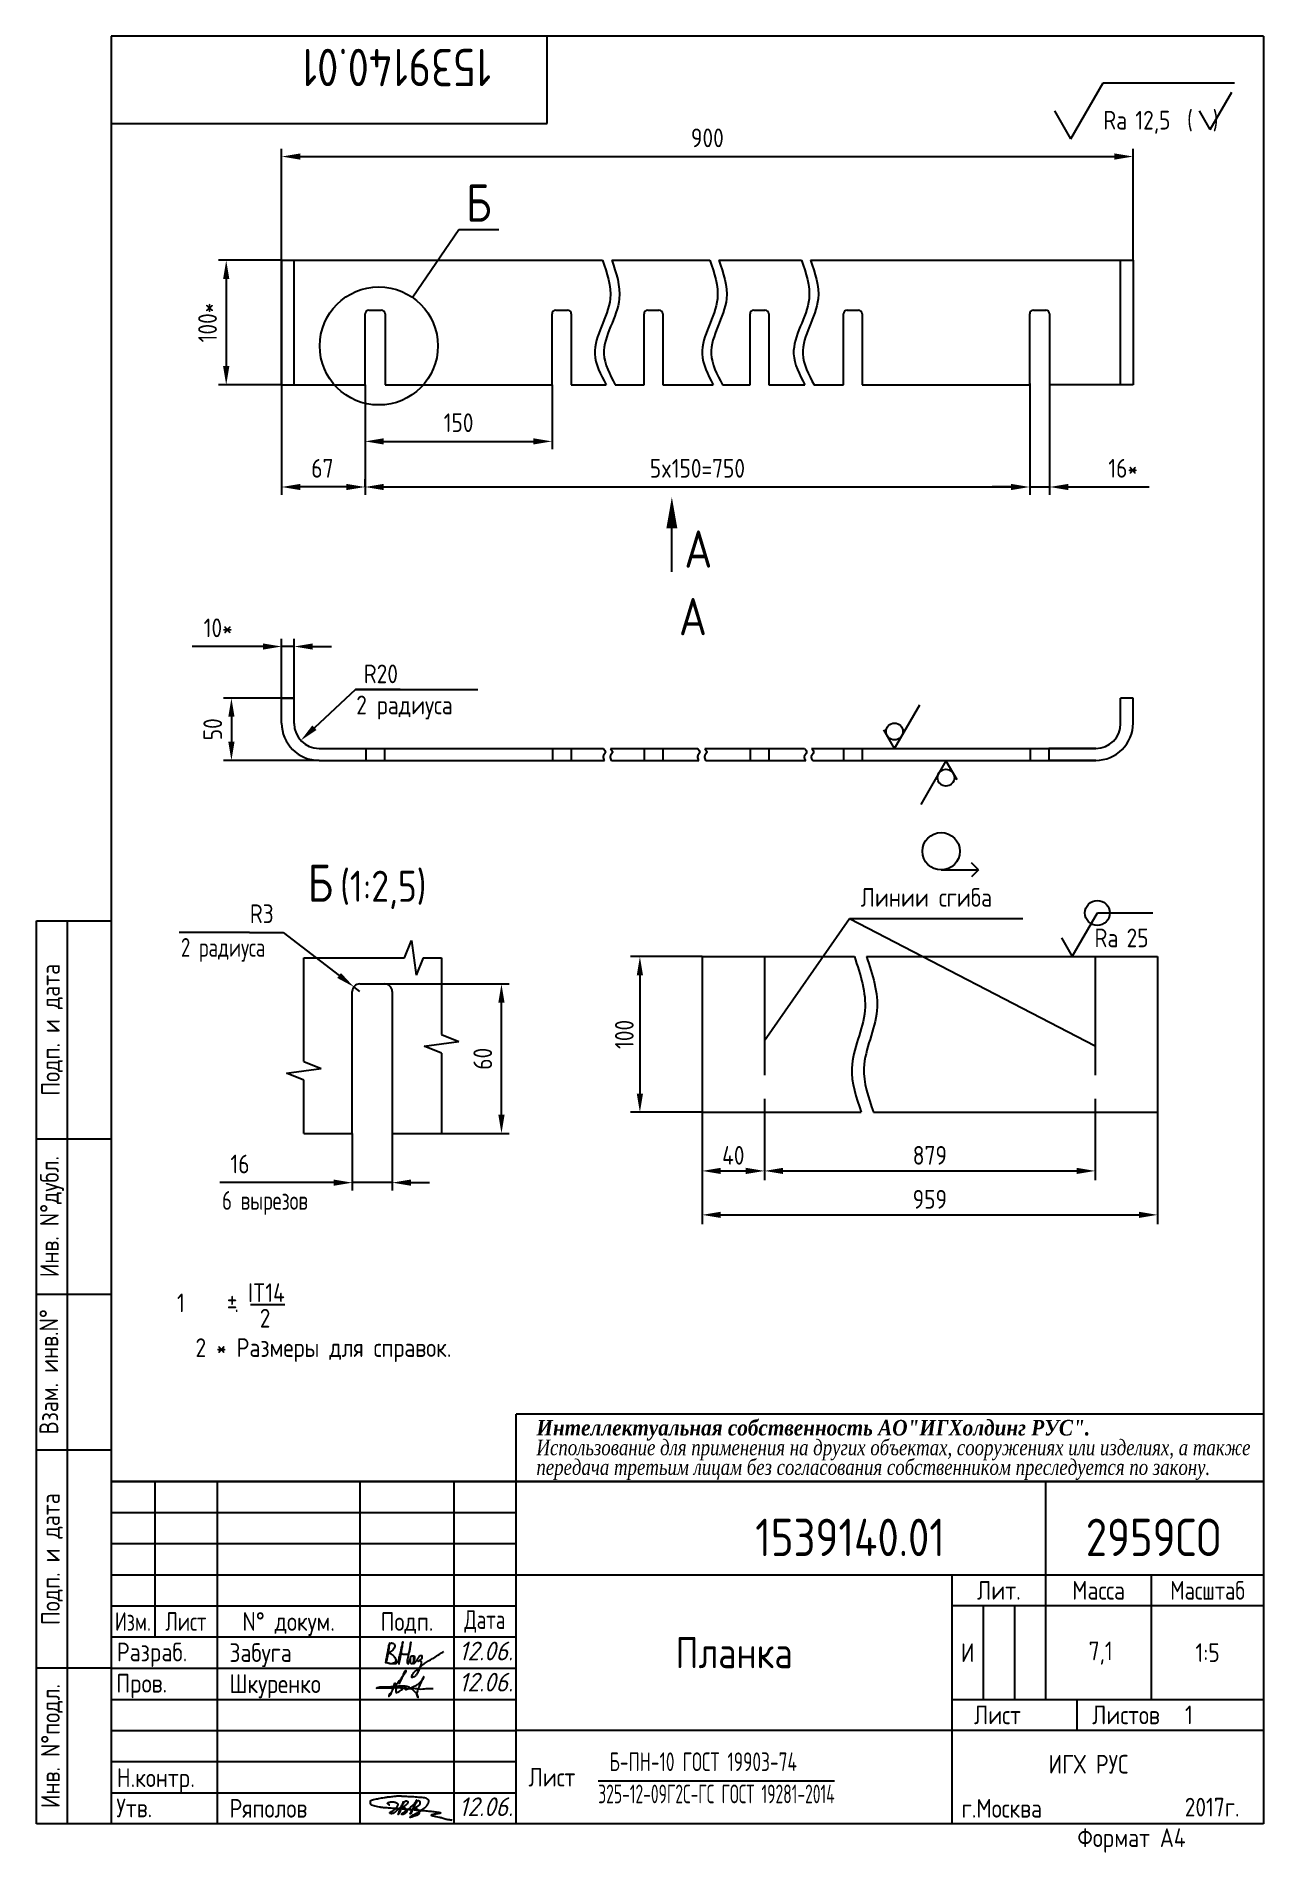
# Paper-space layout 'A4_protect' of a CAD drawing. Header units: millimetres. Extents: x 8 to 205, y 0 to 292.
# The model-space entities are those that its viewports show. They can reach past a viewport. Long polylines and large blocks are cut down to what shows.
import ezdxf
from ezdxf.enums import TextEntityAlignment as Align

# ---------------------------------------------------------------- set-up
doc = ezdxf.new("R2010")
doc.units = ezdxf.units.MM
doc.header["$LTSCALE"] = 0.15
doc.linetypes.add('PHANTOM', pattern=[63.5, 31.75, -6.35, 6.35, -6.35, 6.35, -6.35])
for name, color, linetype in [('Bord', 1, 'Continuous'), ('Cont', 6, 'Continuous'), ('Dim', 7, 'Continuous'), ('Phan', 5, 'PHANTOM'), ('Text', 3, 'Continuous'), ('Textb', 6, 'Continuous'), ('Vporti', 7, 'Continuous')]:
    doc.layers.add(name, color=color, linetype=linetype)
doc.layers.get('Vporti').off()
doc.styles.add('eskduhp', font='eskduhp.shx', dxfattribs={"oblique": 15})
doc.styles.add('Style1', font='romans.shx', dxfattribs={"width": 0.8})
doc.styles.add('Text1', font='', dxfattribs={"width": 0.8})
doc.styles.add('Text2', font='', dxfattribs={"width": 0.9})
doc.styles.get('Text1').set_extended_font_data('Times New Roman Cyr', italic=True, bold=True)
doc.styles.get('Text2').set_extended_font_data('Times New Roman Cyr', italic=True)
doc.dimstyles.new('Dia5', dxfattribs={"dimscale": 5, "dimtxt": 3, "dimasz": 3, "dimexe": 1.25, "dimexo": 0, "dimgap": 1, "dimtad": 1, "dimtoh": 1, "dimtxsty": 'Style1', "dimcen": 2.5, "dimclrt": 3, "dimadec": 0, "dimazin": 0, "dimtfac": 1, "dimtmove": 0, "dimatfit": 3, "dimfxl": 1, "dimarcsym": 0})
doc.dimstyles.new('Lin-5', dxfattribs={"dimscale": 5, "dimtxt": 3, "dimasz": 3, "dimexe": 1.25, "dimexo": 0, "dimgap": 1.5, "dimtad": 1, "dimdsep": 46, "dimtxsty": 'Style1', "dimcen": 2.5, "dimclrt": 3, "dimazin": 0, "dimtfac": 1, "dimtmove": 0, "dimatfit": 2, "dimfxl": 1, "dimarcsym": 0})
doc.dimstyles.new('LIN4', dxfattribs={"dimscale": 4, "dimtxt": 3, "dimasz": 3, "dimexe": 1.5, "dimexo": 0, "dimgap": 1, "dimtad": 1, "dimtoh": 1, "dimdec": 0, "dimzin": 12, "dimdsep": 46, "dimtxsty": 'Style1', "dimcen": 0, "dimclrt": 3, "dimadec": 0, "dimazin": 0, "dimtfac": 1, "dimtdec": 0, "dimtmove": 0, "dimatfit": 3, "dimfxl": 1, "dimtolj": 1, "dimtzin": 12, "dimarcsym": 0})
doc.dimstyles.new('Rad2_5', dxfattribs={"dimscale": 2.5, "dimtxt": 3, "dimasz": 3, "dimexe": 1.25, "dimexo": 0, "dimgap": 1.5, "dimtad": 1, "dimtoh": 1, "dimtxsty": 'Style1', "dimcen": 2.5, "dimclrt": 3, "dimadec": 0, "dimazin": 0, "dimtfac": 1, "dimtmove": 0, "dimatfit": 3, "dimfxl": 1, "dimarcsym": 0})

psp = doc.layouts.new('A4_protect')

# ---------------------------------------------------------------- texts
for s, style, width, p in [('Интеллектуальная собственность АО"ИГХолдинг РУС".', 'Text1', 0.9, (88.27, 67.36)), ('Использование для применения на других объектах, сооружениях или изделиях, а также ', 'Text2', 0.8, (88.27, 64.19)), ('передача третьим лицам без согласования собственником преследуется по закону.', 'Text2', 0.8, (88.27, 61.03))]:
    psp.add_text(s, height=2.5, dxfattribs=dict(style=style, width=width)).set_placement(p)
at = {"layer": 'Text', "color": 3, "style": 'Style1', "width": 0.8}
for s, p in [('IT14', (41.97, 88.79)), ('    1     .', (24.21, 87.16)), ('±', (38.57, 87.31)), ('2', (43.86, 84.69))]:
    psp.add_text(s, height=3, dxfattribs=at).set_placement(p)
at = {"layer": 'Text', "style": 'Style1', "width": 0.8}
for s, p in [('2 * Размеры для справок.', (33.55, 79.97)), ('ИГХ РУС', (170.47, 13.08)), ('г.Москва', (156.52, 6)), ('2017г.', (192.33, 6.19))]:
    psp.add_text(s, height=3, dxfattribs=at).set_placement(p)
at = {"layer": 'Text', "color": 2, "lineweight": 25, "style": 'eskduhp', "oblique": 15, "width": 0.689611}
for p, p2 in [((75.83, 31.26), (84.5, 31.26)), ((75.83, 26.26), (84.5, 26.26)), ((75.83, 6.26), (84.5, 6.26))]:
    psp.add_text('12.06.', height=3, dxfattribs=at).set_placement(p, p2, align=Align.FIT)
at = {"layer": 'Text', "style": 'Style1', "width": 0.8}
for tag, p in [('Забуга', (39, 31)), ('Шкуренко', (39, 26)), ('Ряполов', (39, 6))]:
    psp.add_attdef(tag, p, '', height=3, dxfattribs=at)

msp = doc.modelspace()

# ---------------------------------------------------------------- texts
at = {"color": 3, "style": 'Style1'}
for s, height, width, p in [('2 радиуса', 15, 0.8, (707.535, 101.378)), ('2 радиуса', 7.5, 0.7, (646.37, -189.224)), ('6 вырезов', 7.5, 0.7, (662.873, -290.798))]:
    msp.add_text(s, height=height, dxfattribs=dict(at, width=width)).set_placement(p)
at = {"layer": 'Dim', "color": 3, "style": 'Style1', "width": 0.8}
msp.add_text('Линии сгиба', height=12, dxfattribs=at).set_placement((982.941, -133.798))

# ---------------------------------------------------------------- blocks, each defined once
blk = doc.blocks.new('A4')
at = {"layer": 'Bord'}
for p, q in [((20, 55), (85, 55)), ((20, 50), (85, 50)), ((20, 45), (85, 45)), ((160, 40), (160, 25)), ((165, 40), (165, 25)), ((20, 30), (85, 30)), ((20, 25), (85, 25)), ((20, 20), (85, 20)), ((20, 15), (85, 15)), ((20, 10), (85, 10))]:
    blk.add_line(p, q, dxfattribs=at)
at = {"layer": 'Cont'}
for p, q in [((205, 292), (20, 292)), ((20, 292), (20, 5)), ((90, 278), (90, 292)), ((205, 292), (205, 5)), ((20, 278), (90, 278)), ((8, 5), (8, 150)), ((8, 150), (20, 150)), ((13, 5), (13, 150)), ((8, 115), (20, 115)), ((20, 90), (8, 90)), ((20, 65), (8, 65)), ((205, 60), (20, 60)), ((20, 60), (205, 60)), ((27, 60), (27, 35)), ((37, 60), (37, 5)), ((60, 5), (60, 60)), ((75, 60), (75, 5)), ((85, 5), (85, 60)), ((170, 60), (170, 25)), ((85, 45), (205, 45)), ((155, 5), (155, 45)), ((187, 25), (187, 45)), ((20, 40), (85, 40)), ((205, 40), (155, 40)), ((85, 35), (20, 35)), ((20, 30), (8, 30)), ((155, 25), (205, 25)), ((175, 25), (175, 20)), ((205, 20), (85, 20)), ((20, 5), (8, 5)), ((205, 5), (20, 5))]:
    blk.add_line(p, q, dxfattribs=at)
at = {"layer": 'Text', "style": 'Style1', "width": 0.8}
for s, p in [('Подп. и дата', (10.5, 132.5)), ('Инв. N%%dдубл.', (10.5, 102.5)), ('Взам. инв.N%%d ', (10, 78.38)), ('Подп. и дата', (10.5, 47.5)), ('Инв. N%%dподл.', (10.5, 17.5))]:
    blk.add_text(s, height=3, rotation=90, dxfattribs=at).set_placement(p, align=Align.MIDDLE)
at = {"layer": 'Text', "style": 'Style1'}
for s, width, p in [('Лит.', 0.8, (162.5, 42.5)), ('Масса', 0.8, (178.5, 42.5)), ('Масштаб', 0.75, (196, 42.5)), ('Изм.', 0.7, (23.5, 37.5)), ('Лист', 0.7, (32, 37.5)), ('N%%d докум.', 0.8, (48.5, 37.5)), ('Подп.', 0.8, (67.5, 37.5)), ('Лист', 0.8, (162.27, 22.5)), ('Листов', 0.8, (182.9, 22.5))]:
    blk.add_text(s, height=3, dxfattribs=dict(at, width=width)).set_placement(p, align=Align.MIDDLE_CENTER)
at = {"layer": 'Text', "style": 'Style1', "width": 0.7}
blk.add_text('Дата', height=3, dxfattribs=at).set_placement((80, 37.5), align=Align.MIDDLE)
at = {"layer": 'Text', "style": 'Style1', "width": 0.8}
for s, p in [('Разpаб.', (20.92, 31.1)), ('Пpов.', (20.84, 26.08)), ('Н.контp.', (20.92, 10.92)), ('Утв.', (20.84, 6.06)), ('Фоpмат А4', (175.11, 1.29))]:
    blk.add_text(s, height=3, dxfattribs=at).set_placement(p)
for tag, p in [('И', (157.49, 32.5)), ('700', (178.5, 32.5)), ('1:20', (196, 32.5))]:
    blk.add_attdef(tag, text='', height=3, dxfattribs=at).set_placement(p, align=Align.MIDDLE)
blk.add_attdef('Сборочный_чертеж', text='', height=3, dxfattribs=at).set_placement((120, 21.3), align=Align.CENTER)
for tag, p in [('1', (171.12, 22.5)), ('2', (193, 22.5))]:
    blk.add_attdef(tag, text='', height=3, dxfattribs=at).set_placement(p, align=Align.MIDDLE_CENTER)
blk.add_attdef('ГОСТ_СОРТАМЕНТА', (98.19, 14), '', height=3, dxfattribs=at)
blk.add_attdef('ЛИСТ', text='', height=3, dxfattribs=at).set_placement((85.99, 12.5), align=Align.MIDDLE_LEFT)
at = {"layer": 'Text', "style": 'Style1', "width": 0.7}
blk.add_attdef('%%OГОСТ_ТЕХ._ТРЕБОВАНИЙ', text='', height=3, dxfattribs=at).set_placement((98.19, 8), align=Align.BOTTOM_LEFT)
at = {"layer": 'Textb', "style": 'Style1', "width": 0.8}
blk.add_attdef('1234567', (81, 290), '', height=6, rotation=180, dxfattribs=at)
blk.add_attdef('1234567', (123.4, 48), '', height=6, dxfattribs=at)
for tag, height, p in [('123ХЯ', 6, (183.62, 48)), ('НАИМЕНОВАНИЕ', 5, (120, 30))]:
    blk.add_attdef(tag, text='', height=height, dxfattribs=at).set_placement(p, align=Align.CENTER)
blk = doc.blocks.new('A$C314368CF')
at = {"layer": 'Text'}
for q in [(7.18, 6), (1.98, 3)]:
    blk.add_line((3.72, 0), q, dxfattribs=at)
at = {"layer": 'Text', "style": 'Style1', "width": 0.8}
blk.add_text('(  )', height=3, dxfattribs=at).set_placement((0, 0))
blk = doc.blocks.new('sherISO_18')
at = {"layer": 'Cont'}
for p, q in [((-30.94, -16.46), (-25.74, -7.46)), ((-25.74, -7.46), (-4.67, -7.46)), ((-30.94, -16.46), (-33.54, -11.96))]:
    blk.add_line(p, q, dxfattribs=at)
blk.add_blockref('A$C314368CF', (-12.3, -14.96))
at = {"layer": 'Textb', "style": 'Style1', "width": 0.8}
blk.add_text('Ra', height=3, dxfattribs=at).set_placement((-25.74, -14.96))
blk.add_attdef('12,5', (-20.6, -14.96), '', height=3, dxfattribs=at)
blk = doc.blocks.new('*D8')
at = {"layer": 'Defpoints', "color": 0, "transparency": 16777216}
for p in [(677.63, 94.04), (663.01, 80.4)]:
    blk.add_point(p, dxfattribs=at)
at = {"layer": 'Dim', "color": 0, "lineweight": -2, "transparency": 16777216}
for p, q in [((706.87, 121.34), (673.98, 90.63)), ((742.73, 121.34), (706.87, 121.34))]:
    blk.add_line(p, q, dxfattribs=at)
at = {"layer": 'Dim', "color": 0, "transparency": 16777216}
blk.add_solid([(672.27, 92.46), (675.69, 88.81), (663.01, 80.4)], dxfattribs=at)
at = {"layer": 'Dim', "color": 3, "transparency": 16777216, "insert": (727.3, 133.84), "char_height": 15, "attachment_point": 5, "style": 'Style1'}
blk.add_mtext('R20', dxfattribs=at)
blk = doc.blocks.new('*D9')
at = {"layer": 'Defpoints', "color": 0, "transparency": 16777216}
for p in [(647.63, 155.8), (647.63, 114.36), (657.63, 114.36)]:
    blk.add_point(p, dxfattribs=at)
at = {"layer": 'Dim', "color": 0, "lineweight": -2, "transparency": 16777216}
for p, q in [((647.63, 114.36), (647.63, 162.05)), ((657.63, 114.36), (657.63, 162.05)), ((632.63, 155.8), (575.78, 155.8)), ((657.63, 155.8), (647.63, 155.8)), ((672.63, 155.8), (687.63, 155.8))]:
    blk.add_line(p, q, dxfattribs=at)
at = {"layer": 'Dim', "color": 0, "transparency": 16777216}
for points in [[(632.63, 158.3), (632.63, 153.3), (647.63, 155.8)], [(672.63, 158.3), (672.63, 153.3), (657.63, 155.8)]]:
    blk.add_solid(points, dxfattribs=at)
at = {"layer": 'Dim', "color": 3, "transparency": 16777216, "insert": (596.71, 170.8), "char_height": 15, "attachment_point": 5, "style": 'Style1'}
blk.add_mtext('10*', dxfattribs=at)
blk = doc.blocks.new('*D10')
at = {"layer": 'Defpoints', "color": 0, "transparency": 16777216}
for p in [(657.63, 114.36), (607.34, 64.36), (677.63, 64.36)]:
    blk.add_point(p, dxfattribs=at)
at = {"layer": 'Dim', "color": 0, "lineweight": -2, "transparency": 16777216}
for p, q in [((657.63, 114.36), (601.09, 114.36)), ((607.34, 99.36), (607.34, 79.36)), ((677.63, 64.36), (601.09, 64.36))]:
    blk.add_line(p, q, dxfattribs=at)
at = {"layer": 'Dim', "color": 0, "transparency": 16777216}
for points in [[(604.84, 99.36), (609.84, 99.36), (607.34, 114.36)], [(604.84, 79.36), (609.84, 79.36), (607.34, 64.36)]]:
    blk.add_solid(points, dxfattribs=at)
at = {"layer": 'Dim', "color": 3, "transparency": 16777216, "insert": (592.34, 89.36), "char_height": 15, "attachment_point": 5, "rotation": 90, "style": 'Style1'}
blk.add_mtext('50', dxfattribs=at)
blk = doc.blocks.new('*D13')
at = {"layer": 'Defpoints', "color": 0, "transparency": 16777216}
for p in [(647.63, 465.87), (603.17, 365.87), (647.63, 365.87)]:
    blk.add_point(p, dxfattribs=at)
at = {"layer": 'Dim', "color": 0, "lineweight": -2, "transparency": 16777216}
for p, q in [((647.63, 465.87), (596.92, 465.87)), ((603.17, 450.87), (603.17, 380.87)), ((647.63, 365.87), (596.92, 365.87))]:
    blk.add_line(p, q, dxfattribs=at)
at = {"layer": 'Dim', "color": 0, "transparency": 16777216}
for points in [[(600.67, 450.87), (605.67, 450.87), (603.17, 465.87)], [(600.67, 380.87), (605.67, 380.87), (603.17, 365.87)]]:
    blk.add_solid(points, dxfattribs=at)
at = {"layer": 'Dim', "color": 3, "transparency": 16777216, "insert": (588.17, 415.87), "char_height": 15, "attachment_point": 5, "rotation": 90, "style": 'Style1'}
blk.add_mtext('100*', dxfattribs=at)
blk = doc.blocks.new('*D14')
at = {"layer": 'Defpoints', "color": 0, "transparency": 16777216}
for p in [(1330.99, 549.14), (1330.99, 465.87), (647.63, 365.87)]:
    blk.add_point(p, dxfattribs=at)
at = {"layer": 'Dim', "color": 0, "lineweight": -2, "transparency": 16777216}
for p, q in [((647.63, 365.87), (647.63, 555.39)), ((1330.99, 465.87), (1330.99, 555.39)), ((662.63, 549.14), (1315.99, 549.14))]:
    blk.add_line(p, q, dxfattribs=at)
at = {"layer": 'Dim', "color": 0, "transparency": 16777216}
for points in [[(662.63, 551.64), (662.63, 546.64), (647.63, 549.14)], [(1315.99, 551.64), (1315.99, 546.64), (1330.99, 549.14)]]:
    blk.add_solid(points, dxfattribs=at)
at = {"layer": 'Dim', "color": 3, "transparency": 16777216, "insert": (989.31, 564.14), "char_height": 15, "attachment_point": 5, "style": 'Style1'}
blk.add_mtext('900', dxfattribs=at)
blk = doc.blocks.new('sherISO_09')
at = {"layer": 'Text'}
for q in [(4.04, 7), (-1.73, 3)]:
    blk.add_line((0, 0), q, dxfattribs=at)
blk.add_circle((0, 2.71), 1.35, dxfattribs=at)
blk = doc.blocks.new('ZNAK01')
at = {"layer": 'Textb', "style": 'Style1', "width": 0.8}
blk.add_attdef('А', text='', height=6, dxfattribs=at).set_placement((3.95, -0.02), align=Align.RIGHT)
blk.add_attdef('SC(1)', (5.07, -0.02), '', height=5, dxfattribs=at)
blk = doc.blocks.new('razrez17')
at = {"layer": 'Text'}
blk.add_lwpolyline([(0, 0, 0, 1.76, 0), (0, -5, 1.76, 1.76, 0)], format="xyseb", dxfattribs=at)
blk.add_lwpolyline([(0, -12), (0, -5)], dxfattribs=at)
at = {"layer": 'Textb', "style": 'Style1', "width": 0.8}
blk.add_attdef('A', (2, -11.34), '', height=6, dxfattribs=at)
blk = doc.blocks.new('*D18')
at = {"layer": 'Defpoints', "color": 0, "transparency": 16777216}
for p in [(1247.99, 366.87), (1263.99, 366.87), (1263.99, 283.86)]:
    blk.add_point(p, dxfattribs=at)
at = {"layer": 'Dim', "color": 0, "lineweight": -2, "transparency": 16777216}
for p, q in [((1247.99, 366.87), (1247.99, 277.61)), ((1263.99, 366.87), (1263.99, 277.61)), ((1232.99, 283.86), (1217.99, 283.86)), ((1247.99, 283.86), (1263.99, 283.86)), ((1278.99, 283.86), (1343.92, 283.86))]:
    blk.add_line(p, q, dxfattribs=at)
at = {"layer": 'Dim', "color": 0, "transparency": 16777216}
for points in [[(1232.99, 286.36), (1232.99, 281.36), (1247.99, 283.86)], [(1278.99, 286.36), (1278.99, 281.36), (1263.99, 283.86)]]:
    blk.add_solid(points, dxfattribs=at)
at = {"layer": 'Dim', "color": 3, "transparency": 16777216, "insert": (1322.99, 298.86), "char_height": 15, "attachment_point": 5, "style": 'Style1'}
blk.add_mtext('16*', dxfattribs=at)
blk = doc.blocks.new('*D19')
at = {"layer": 'Defpoints', "color": 0, "transparency": 16777216}
for p in [(647.63, 365.87), (647.63, 283.86), (714.63, 283.86)]:
    blk.add_point(p, dxfattribs=at)
at = {"layer": 'Dim', "color": 0, "lineweight": -2, "transparency": 16777216}
for p, q in [((647.63, 365.87), (647.63, 277.61)), ((714.63, 283.86), (714.63, 290.11)), ((699.63, 283.86), (662.63, 283.86))]:
    blk.add_line(p, q, dxfattribs=at)
at = {"layer": 'Dim', "color": 0, "transparency": 16777216}
for points in [[(662.63, 286.36), (662.63, 281.36), (647.63, 283.86)], [(699.63, 286.36), (699.63, 281.36), (714.63, 283.86)]]:
    blk.add_solid(points, dxfattribs=at)
at = {"layer": 'Dim', "color": 3, "transparency": 16777216, "insert": (680.36, 298.86), "char_height": 15, "attachment_point": 5, "style": 'Style1'}
blk.add_mtext('67', dxfattribs=at)
blk = doc.blocks.new('*D20')
at = {"layer": 'Defpoints', "color": 0, "transparency": 16777216}
for p in [(714.63, 365.87), (864.63, 365.87), (864.63, 320.47)]:
    blk.add_point(p, dxfattribs=at)
at = {"layer": 'Dim', "color": 0, "lineweight": -2, "transparency": 16777216}
for p, q in [((714.63, 365.87), (714.63, 314.22)), ((864.63, 365.87), (864.63, 314.22)), ((729.63, 320.47), (849.63, 320.47))]:
    blk.add_line(p, q, dxfattribs=at)
at = {"layer": 'Dim', "color": 0, "transparency": 16777216}
for points in [[(729.63, 322.97), (729.63, 317.97), (714.63, 320.47)], [(849.63, 322.97), (849.63, 317.97), (864.63, 320.47)]]:
    blk.add_solid(points, dxfattribs=at)
at = {"layer": 'Dim', "color": 3, "transparency": 16777216, "insert": (789.63, 335.47), "char_height": 15, "attachment_point": 5, "style": 'Style1'}
blk.add_mtext('150', dxfattribs=at)
blk = doc.blocks.new('*D21')
at = {"layer": 'Defpoints', "color": 0, "transparency": 16777216}
for p in [(714.63, 365.87), (1247.99, 365.87), (1247.99, 283.86)]:
    blk.add_point(p, dxfattribs=at)
at = {"layer": 'Dim', "color": 0, "lineweight": -2, "transparency": 16777216}
for p, q in [((714.63, 365.87), (714.63, 277.61)), ((1247.99, 365.87), (1247.99, 277.61)), ((729.63, 283.86), (1232.99, 283.86))]:
    blk.add_line(p, q, dxfattribs=at)
at = {"layer": 'Dim', "color": 0, "transparency": 16777216}
for points in [[(729.63, 286.36), (729.63, 281.36), (714.63, 283.86)], [(1232.99, 286.36), (1232.99, 281.36), (1247.99, 283.86)]]:
    blk.add_solid(points, dxfattribs=at)
at = {"layer": 'Dim', "color": 3, "transparency": 16777216, "insert": (981.31, 298.86), "char_height": 15, "attachment_point": 5, "style": 'Style1'}
blk.add_mtext('5x150=750', dxfattribs=at)
blk = doc.blocks.new('*D22')
at = {"color": 0, "lineweight": -2, "transparency": 16777216}
for p, q in [((715.13, -260.17), (715.13, -283.03)), ((731.13, -260.17), (731.13, -283.03)), ((707.63, -279.91), (661.91, -279.91)), ((731.13, -279.91), (715.13, -279.91)), ((738.63, -279.91), (746.13, -279.91))]:
    blk.add_line(p, q, dxfattribs=at)
at = {"color": 0, "transparency": 16777216}
for points in [[(707.63, -278.66), (707.63, -281.16), (715.13, -279.91)], [(738.63, -278.66), (738.63, -281.16), (731.13, -279.91)]]:
    blk.add_solid(points, dxfattribs=at)
at = {"layer": 'Defpoints', "color": 0, "transparency": 16777216}
for p in [(715.13, -260.17), (731.13, -260.17), (715.13, -279.91)]:
    blk.add_point(p, dxfattribs=at)
at = {"color": 3, "transparency": 16777216, "insert": (670.08, -272.41), "char_height": 7.5, "attachment_point": 5, "style": 'Style1'}
blk.add_mtext('16', dxfattribs=at)
blk = doc.blocks.new('*D23')
at = {"color": 0, "lineweight": -2, "transparency": 16777216}
for p, q in [((723.63, -200.17), (778.1, -200.17)), ((774.98, -252.67), (774.98, -207.67)), ((731.13, -260.17), (778.1, -260.17))]:
    blk.add_line(p, q, dxfattribs=at)
at = {"color": 0, "transparency": 16777216}
for points in [[(773.73, -207.67), (776.23, -207.67), (774.98, -200.17)], [(773.73, -252.67), (776.23, -252.67), (774.98, -260.17)]]:
    blk.add_solid(points, dxfattribs=at)
at = {"layer": 'Defpoints', "color": 0, "transparency": 16777216}
for p in [(723.63, -200.17), (774.98, -200.17), (731.13, -260.17)]:
    blk.add_point(p, dxfattribs=at)
at = {"color": 3, "transparency": 16777216, "insert": (767.48, -230.17), "char_height": 7.5, "attachment_point": 5, "rotation": 90, "style": 'Style1'}
blk.add_mtext('60', dxfattribs=at)
blk = doc.blocks.new('ZNAK30')
at = {"layer": 'Bord'}
for p, q in [((0, 0), (1.12, 2.78)), ((1.12, 2.78), (1.88, -2.78)), ((3, 0), (1.88, -2.78))]:
    blk.add_line(p, q, dxfattribs=at)
blk = doc.blocks.new('*D26')
at = {"color": 0, "lineweight": -2, "transparency": 16777216}
for p, q in [((673.94, -179.46), (687.4, -179.46)), ((687.4, -179.46), (709.82, -196.75)), ((718.13, -203.17), (715.76, -201.34))]:
    blk.add_line(p, q, dxfattribs=at)
at = {"color": 0, "transparency": 16777216}
blk.add_solid([(710.58, -195.76), (709.06, -197.74), (715.76, -201.34)], dxfattribs=at)
at = {"layer": 'Defpoints', "color": 0, "transparency": 16777216}
for p in [(715.76, -201.34), (718.13, -203.17)]:
    blk.add_point(p, dxfattribs=at)
at = {"color": 3, "transparency": 16777216, "insert": (678.8, -171.96), "char_height": 7.5, "attachment_point": 5, "style": 'Style1'}
blk.add_mtext('R3', dxfattribs=at)
blk = doc.blocks.new('*D27')
at = {"layer": 'Defpoints', "color": 0, "transparency": 16777216}
for p in [(881.13, -165.82), (841.17, -265.82), (881.13, -265.82)]:
    blk.add_point(p, dxfattribs=at)
at = {"layer": 'Dim', "color": 0, "lineweight": -2, "transparency": 16777216}
for p, q in [((881.13, -165.82), (835.17, -165.82)), ((841.17, -177.82), (841.17, -253.82)), ((881.13, -265.82), (835.17, -265.82))]:
    blk.add_line(p, q, dxfattribs=at)
at = {"layer": 'Dim', "color": 0, "transparency": 16777216}
for points in [[(839.17, -177.82), (843.17, -177.82), (841.17, -165.82)], [(839.17, -253.82), (843.17, -253.82), (841.17, -265.82)]]:
    blk.add_solid(points, dxfattribs=at)
at = {"layer": 'Dim', "color": 3, "transparency": 16777216, "insert": (831.17, -215.82), "char_height": 12, "attachment_point": 5, "rotation": 90, "style": 'Style1'}
blk.add_mtext('\\A1;100', dxfattribs=at)
blk = doc.blocks.new('*D28')
at = {"layer": 'Defpoints', "color": 0, "transparency": 16777216}
for p in [(881.13, -265.82), (1173.52, -265.82), (1173.52, -331.69)]:
    blk.add_point(p, dxfattribs=at)
at = {"layer": 'Dim', "color": 0, "lineweight": -2, "transparency": 16777216}
for p, q in [((881.13, -265.82), (881.13, -337.69)), ((1173.52, -265.82), (1173.52, -337.69)), ((893.13, -331.69), (1161.52, -331.69))]:
    blk.add_line(p, q, dxfattribs=at)
at = {"layer": 'Dim', "color": 0, "transparency": 16777216}
for points in [[(893.13, -329.69), (893.13, -333.69), (881.13, -331.69)], [(1161.52, -329.69), (1161.52, -333.69), (1173.52, -331.69)]]:
    blk.add_solid(points, dxfattribs=at)
at = {"layer": 'Dim', "color": 3, "transparency": 16777216, "insert": (1027.32, -321.69), "char_height": 12, "attachment_point": 5, "style": 'Style1'}
blk.add_mtext('\\A1;959', dxfattribs=at)
blk = doc.blocks.new('*D29')
at = {"layer": 'Defpoints', "color": 0, "transparency": 16777216}
for p in [(881.13, -265.82), (921.13, -265.82), (921.13, -303.48)]:
    blk.add_point(p, dxfattribs=at)
at = {"layer": 'Dim', "color": 0, "lineweight": -2, "transparency": 16777216}
for p, q in [((881.13, -265.82), (881.13, -309.48)), ((921.13, -265.82), (921.13, -309.48)), ((893.13, -303.48), (909.13, -303.48))]:
    blk.add_line(p, q, dxfattribs=at)
at = {"layer": 'Dim', "color": 0, "transparency": 16777216}
for points in [[(893.13, -301.48), (893.13, -305.48), (881.13, -303.48)], [(909.13, -301.48), (909.13, -305.48), (921.13, -303.48)]]:
    blk.add_solid(points, dxfattribs=at)
at = {"layer": 'Dim', "color": 3, "transparency": 16777216, "insert": (901.13, -293.48), "char_height": 12, "attachment_point": 5, "style": 'Style1'}
blk.add_mtext('\\A1;40', dxfattribs=at)
blk = doc.blocks.new('*D30')
at = {"layer": 'Defpoints', "color": 0, "transparency": 16777216}
for p in [(921.13, -265.82), (1133.52, -265.82), (1133.52, -303.48)]:
    blk.add_point(p, dxfattribs=at)
at = {"layer": 'Dim', "color": 0, "lineweight": -2, "transparency": 16777216}
for p, q in [((921.13, -265.82), (921.13, -309.48)), ((1133.52, -265.82), (1133.52, -309.48)), ((933.13, -303.48), (1121.52, -303.48))]:
    blk.add_line(p, q, dxfattribs=at)
at = {"layer": 'Dim', "color": 0, "transparency": 16777216}
for points in [[(933.13, -301.48), (933.13, -305.48), (921.13, -303.48)], [(1121.52, -301.48), (1121.52, -305.48), (1133.52, -303.48)]]:
    blk.add_solid(points, dxfattribs=at)
at = {"layer": 'Dim', "color": 3, "transparency": 16777216, "insert": (1027.32, -293.48), "char_height": 12, "attachment_point": 5, "style": 'Style1'}
blk.add_mtext('\\A1;879', dxfattribs=at)
blk = doc.blocks.new('A$C6CF913E7')
at = {"layer": 'Text'}
blk.add_circle((0, 0), 2, dxfattribs=at)
blk = doc.blocks.new('sherISO_07')
at = {"layer": 'Text'}
blk.add_line((4.04, 7), (12.93, 7), dxfattribs=at)
blk.add_lwpolyline([(-1.73, 3), (0, 0), (4.04, 7)], dxfattribs=at)
blk.add_blockref('A$C6CF913E7', (4.04, 7))
at = {"layer": 'Text', "style": 'Style1', "width": 0.8}
blk.add_text('Ra', height=3, dxfattribs=at).set_placement((3.58, 1.5))
blk.add_attdef('25', (8.73, 1.5), '', height=3, dxfattribs=at)
blk = doc.blocks.new('ZNAK13')
at = {"layer": 'Cont'}
for p, q in [((23.22, 0.22), (29.24, 0.22)), ((29.24, 0.22), (28.11, 1.35)), ((29.24, 0.22), (28.11, -0.91))]:
    blk.add_line(p, q, dxfattribs=at)
blk.add_circle((23.22, 3.22), 3, dxfattribs=at)
at = {"layer": 'Textb', "style": 'Style1', "width": 0.8}
blk.add_attdef('ПОЗ.1', text='', height=6, dxfattribs=at).set_placement((18.31, 0.22), align=Align.RIGHT)

# ---------------------------------------------------------------- dimensions: what is measured, and where the dimension line sits
dim = msp.add_radius_dim(center=(718.134, -203.168), mpoint=(715.759, -201.335), dimstyle='Rad2_5')
dim.commit()
dim.dimension.update_dxf_attribs({"geometry": '*D26', "text_midpoint": (678.797, -179.459), "dimtype": 164})
dim = msp.add_linear_dim(base=(774.977, -200.168), p1=(731.134, -260.168), p2=(723.634, -200.168), angle=90, dimstyle='Rad2_5')
dim.commit()
dim.dimension.update_dxf_attribs({"geometry": '*D23', "text_midpoint": (767.477, -230.168)})
dim = msp.add_linear_dim(base=(715.134, -279.91), p1=(731.134, -260.168), p2=(715.134, -260.168), dimstyle='Rad2_5')
dim.commit()
dim.dimension.update_dxf_attribs({"geometry": '*D22', "text_midpoint": (670.084, -279.91), "dimtype": 160})
at = {"layer": 'Dim'}
for base, p1, p2, text, picture, middle in [((1330.988, 549.139), (647.634, 365.875), (1330.988, 465.875), '900', '*D14', (989.311, 564.139)), ((647.634, 155.803), (657.634, 114.362), (647.634, 114.362), '<>*', '*D9', (596.706, 170.803))]:
    dim = msp.add_linear_dim(base=base, p1=p1, p2=p2, text=text, dimstyle='Lin-5', override={"dimscale": 5}, dxfattribs=at)
    dim.commit()
    dim.dimension.update_dxf_attribs({"geometry": picture, "text_midpoint": middle})
dim = msp.add_linear_dim(base=(603.165, 365.875), p1=(647.634, 465.875), p2=(647.634, 365.875), angle=90, text='<>*', dimstyle='Lin-5', override={"dimscale": 5}, dxfattribs=at)
dim.commit()
dim.dimension.update_dxf_attribs({"geometry": '*D13', "text_midpoint": (588.165, 415.875)})
dim = msp.add_linear_dim(base=(647.634, 283.86), p1=(714.634, 283.86), p2=(647.634, 365.875), dimstyle='Lin-5', override={"dimdsep": 44}, dxfattribs=at)
dim.commit()
dim.dimension.update_dxf_attribs({"geometry": '*D19', "text_midpoint": (680.356, 283.86), "dimtype": 160})
for base, p1, p2, dimstyle, picture, middle in [((864.634, 320.467), (714.634, 365.875), (864.634, 365.875), 'Lin-5', '*D20', (789.634, 335.467)), ((921.126, -303.476), (881.126, -265.822), (921.126, -265.822), 'LIN4', '*D29', (901.126, -293.476))]:
    dim = msp.add_linear_dim(base=base, p1=p1, p2=p2, dimstyle=dimstyle, dxfattribs=at)
    dim.commit()
    dim.dimension.update_dxf_attribs({"geometry": picture, "text_midpoint": middle})
for base, p1, p2, text, dimstyle, picture, middle in [((1247.988, 283.86), (714.634, 365.875), (1247.988, 365.875), '5x150=750', 'Lin-5', '*D21', (981.311, 298.86)), ((1173.524, -331.695), (881.126, -265.822), (1173.524, -265.822), '959', 'LIN4', '*D28', (1027.325, -321.695)), ((1133.524, -303.476), (921.126, -265.822), (1133.524, -265.822), '879', 'LIN4', '*D30', (1027.325, -293.476))]:
    dim = msp.add_linear_dim(base=base, p1=p1, p2=p2, text=text, dimstyle=dimstyle, dxfattribs=at)
    dim.commit()
    dim.dimension.update_dxf_attribs({"geometry": picture, "text_midpoint": middle})
dim = msp.add_linear_dim(base=(1263.988, 283.86), p1=(1247.988, 366.875), p2=(1263.988, 366.875), text='<>*', dimstyle='Lin-5', dxfattribs=at)
dim.commit()
dim.dimension.update_dxf_attribs({"geometry": '*D18', "text_midpoint": (1322.988, 283.86), "dimtype": 160})
dim = msp.add_radius_dim(center=(677.634, 94.045), mpoint=(663.015, 80.397), dimstyle='Dia5', override={"dimscale": 5}, dxfattribs=at)
dim.commit()
dim.dimension.update_dxf_attribs({"geometry": '*D8', "text_midpoint": (727.302, 121.341), "dimtype": 164})
dim = msp.add_linear_dim(base=(607.339, 64.362), p1=(657.634, 114.362), p2=(677.634, 64.362), angle=90, dimstyle='Lin-5', override={"dimscale": 5}, dxfattribs=at)
dim.commit()
dim.dimension.update_dxf_attribs({"geometry": '*D10', "text_midpoint": (592.339, 89.362)})
dim = msp.add_linear_dim(base=(841.169, -265.822), p1=(881.126, -165.822), p2=(881.126, -265.822), angle=90, dimstyle='LIN4', dxfattribs=at)
dim.commit()
dim.dimension.update_dxf_attribs({"geometry": '*D27', "text_midpoint": (831.169, -215.822)})

# ---------------------------------------------------------------- linework, layer by layer
for p, q in [((789.81, 490.257), (752.9, 436.239)), ((821.914, 490.257), (789.81, 490.257)), ((706.874, 121.341), (804.976, 121.341)), ((975.754, -141.341), (1086.975, -141.341)), ((673.94, -179.459), (645.59, -179.459))]:
    msp.add_line(p, q)
msp.add_circle((725.655, 397.096), 47.408)
at = {"layer": 'Bord'}
for p, q in [((695.698, -189.612), (736.028, -189.612)), ((695.698, -231.314), (695.698, -189.612)), ((743.528, -189.612), (750.947, -189.612)), ((750.947, -189.612), (750.947, -220.391)), ((750.947, -227.891), (750.947, -260.168)), ((695.698, -260.168), (695.698, -238.814))]:
    msp.add_line(p, q, dxfattribs=at)
for points, knots in [([(905.22, 465.875), (908.8, 455.526), (917.581, 430.147), (891.813, 396.71), (903.659, 374.136), (907.994, 365.875)], [0, 0, 0, 0, 31.5614048, 77.4030938, 103.8661044, 103.8661044, 103.8661044, 103.8661044]), ([(912.551, 465.875), (916.131, 455.526), (924.912, 430.147), (899.144, 396.71), (910.99, 374.136), (915.325, 365.875)], [0, 0, 0, 0, 31.5614048, 77.4030938, 103.8661044, 103.8661044, 103.8661044, 103.8661044]), ([(991.278, 465.875), (994.859, 455.526), (1003.64, 430.147), (977.871, 396.71), (989.717, 374.136), (994.052, 365.875)], [0, 0, 0, 0, 31.5614048, 77.4030938, 103.8661044, 103.8661044, 103.8661044, 103.8661044]), ([(998.609, 465.875), (1002.19, 455.526), (1010.971, 430.147), (985.202, 396.71), (997.048, 374.136), (1001.384, 365.875)], [0, 0, 0, 0, 31.5614048, 77.4030938, 103.8661044, 103.8661044, 103.8661044, 103.8661044]), ([(1064.795, 465.875), (1068.376, 455.526), (1077.157, 430.147), (1051.389, 396.71), (1063.234, 374.136), (1067.57, 365.875)], [0, 0, 0, 0, 31.5614048, 77.4030938, 103.8661044, 103.8661044, 103.8661044, 103.8661044]), ([(1072.127, 465.875), (1075.707, 455.526), (1084.488, 430.147), (1058.72, 396.71), (1070.565, 374.136), (1074.901, 365.875)], [0, 0, 0, 0, 31.5614048, 77.4030938, 103.8661044, 103.8661044, 103.8661044, 103.8661044]), ([(905.872, 74.045), (906.764, 72.939), (908.581, 70.684), (904.605, 67.675), (906.096, 65.42), (906.795, 64.362)], [0, 0, 0, 0, 3.6349678, 7.4096348, 10.7443465, 10.7443465, 10.7443465, 10.7443465]), ([(911.504, 74.045), (912.396, 72.939), (914.213, 70.684), (910.237, 67.675), (911.728, 65.42), (912.427, 64.362)], [0, 0, 0, 0, 3.6349678, 7.4096348, 10.7443465, 10.7443465, 10.7443465, 10.7443465]), ([(981.587, 74.045), (982.478, 72.939), (984.296, 70.684), (980.32, 67.675), (981.81, 65.42), (982.51, 64.362)], [0, 0, 0, 0, 3.6349678, 7.4096348, 10.7443465, 10.7443465, 10.7443465, 10.7443465]), ([(987.219, 74.045), (988.11, 72.939), (989.928, 70.684), (985.952, 67.675), (987.442, 65.42), (988.142, 64.362)], [0, 0, 0, 0, 3.6349678, 7.4096348, 10.7443465, 10.7443465, 10.7443465, 10.7443465]), ([(1067.361, 74.045), (1068.253, 72.939), (1070.07, 70.684), (1066.094, 67.675), (1067.585, 65.42), (1068.284, 64.362)], [0, 0, 0, 0, 3.6349678, 7.4096348, 10.7443465, 10.7443465, 10.7443465, 10.7443465]), ([(1072.993, 74.045), (1073.885, 72.939), (1075.702, 70.684), (1071.726, 67.675), (1073.217, 65.42), (1073.916, 64.362)], [0, 0, 0, 0, 3.6349678, 7.4096348, 10.7443465, 10.7443465, 10.7443465, 10.7443465]), ([(978.873, -165.822), (982.749, -177.426), (990.764, -201.421), (972.539, -234.54), (980.068, -256.342), (983.342, -265.822)], [0, 0, 0, 0, 35.3829213, 73.1687619, 102.2382738, 102.2382738, 102.2382738, 102.2382738]), ([(986.662, -165.822), (990.538, -177.426), (998.553, -201.421), (980.328, -234.54), (987.857, -256.342), (991.131, -265.822)], [0, 0, 0, 0, 35.3829213, 73.1687619, 102.2382738, 102.2382738, 102.2382738, 102.2382738])]:
    msp.add_open_spline(points, degree=3, knots=knots, dxfattribs=at)
at = {"layer": 'Cont'}
for p, q in [((647.634, 465.875), (647.634, 365.875)), ((647.634, 465.875), (657.634, 465.875)), ((647.634, 465.875), (905.22, 465.875)), ((657.634, 365.875), (657.634, 465.875)), ((912.551, 465.875), (991.278, 465.875)), ((998.609, 465.875), (1064.795, 465.875)), ((1072.127, 465.875), (1330.988, 465.875)), ((1320.988, 365.875), (1320.988, 465.875)), ((1330.988, 465.875), (1330.988, 365.875)), ((714.634, 365.875), (714.634, 422.875)), ((717.634, 425.875), (727.634, 425.875)), ((730.634, 422.875), (730.634, 365.875)), ((864.634, 365.875), (864.634, 422.875)), ((867.634, 425.875), (877.134, 425.875)), ((880.134, 422.875), (880.134, 365.875)), ((938.464, 365.875), (938.464, 422.875)), ((941.464, 425.875), (950.464, 425.875)), ((953.464, 422.875), (953.464, 365.875)), ((1023.553, 365.875), (1023.553, 422.875)), ((1026.553, 425.875), (1035.553, 425.875)), ((1038.553, 422.875), (1038.553, 365.875)), ((1098.488, 365.875), (1098.488, 422.875)), ((1101.488, 425.875), (1110.488, 425.875)), ((1113.488, 422.875), (1113.488, 365.875)), ((1247.988, 365.875), (1247.988, 422.875)), ((1250.988, 425.875), (1260.988, 425.875)), ((1263.988, 422.875), (1263.988, 365.875)), ((647.634, 365.875), (714.634, 365.875)), ((730.634, 365.875), (864.634, 365.875)), ((880.134, 365.875), (907.994, 365.875)), ((915.325, 365.875), (938.464, 365.875)), ((953.464, 365.875), (994.052, 365.875)), ((1001.384, 365.875), (1023.553, 365.875)), ((1038.553, 365.875), (1067.57, 365.875)), ((1074.901, 365.875), (1098.488, 365.875)), ((1113.488, 365.875), (1247.988, 365.875)), ((1330.988, 365.875), (1263.988, 365.875)), ((647.634, 94.362), (647.634, 114.362)), ((647.634, 114.362), (657.634, 114.362)), ((657.634, 94.045), (657.634, 114.362)), ((1320.988, 94.045), (1320.988, 114.362)), ((1330.988, 114.362), (1320.988, 114.362)), ((1330.988, 94.362), (1330.988, 114.362)), ((677.634, 74.045), (905.872, 74.045)), ((715.134, 74.045), (715.134, 64.362)), ((730.134, 74.045), (730.134, 64.362)), ((865.134, 74.045), (865.134, 64.362)), ((880.134, 74.045), (880.134, 64.362)), ((911.504, 74.045), (981.587, 74.045)), ((938.464, 74.045), (938.464, 64.362)), ((953.464, 74.045), (953.464, 64.362)), ((987.219, 74.045), (1067.361, 74.045)), ((1023.553, 74.045), (1023.553, 64.362)), ((1038.553, 74.045), (1038.553, 64.362)), ((1072.993, 74.045), (1300.988, 74.045)), ((1098.488, 74.045), (1098.488, 64.362)), ((1113.488, 74.045), (1113.488, 64.362)), ((1248.488, 74.045), (1248.488, 64.362)), ((1300.988, 74.045), (1263.488, 74.045)), ((1263.488, 74.045), (1263.488, 64.362)), ((677.634, 64.362), (906.795, 64.362)), ((912.427, 64.362), (982.51, 64.362)), ((988.142, 64.362), (1068.284, 64.362)), ((1073.916, 64.362), (1300.988, 64.362)), ((1300.988, 64.362), (1263.488, 64.362)), ((881.126, -165.822), (881.126, -265.822)), ((881.126, -165.822), (978.873, -165.822)), ((986.662, -165.822), (1173.524, -165.822)), ((1173.524, -165.822), (1173.524, -265.822)), ((715.134, -260.168), (715.134, -203.168)), ((718.134, -200.168), (728.134, -200.168)), ((731.134, -203.168), (731.134, -260.168)), ((695.698, -260.168), (715.134, -260.168)), ((731.134, -260.168), (750.947, -260.168)), ((881.126, -265.822), (983.342, -265.822)), ((991.131, -265.822), (1173.524, -265.822))]:
    msp.add_line(p, q, dxfattribs=at)
for centre, radius, start, end in [((717.634, 422.875), 3, 90, 180), ((727.634, 422.875), 3, 0, 90), ((867.634, 422.875), 3, 90, 180), ((877.134, 422.875), 3, 0, 90), ((941.464, 422.875), 3, 90, 180), ((950.464, 422.875), 3, 0, 90), ((1026.553, 422.875), 3, 90, 180), ((1035.553, 422.875), 3, 0, 90), ((1101.488, 422.875), 3, 90, 180), ((1110.488, 422.875), 3, 0, 90), ((1250.988, 422.875), 3, 90, 180), ((1260.988, 422.875), 3, 0, 90), ((677.634, 94.362), 30, 180, 270), ((677.634, 94.045), 20, 180, 270), ((1300.988, 94.362), 30, 270, 0), ((1300.988, 94.045), 20, 270, 0), ((718.134, -203.168), 3, 90, 180), ((728.134, -203.168), 3, 0, 90)]:
    msp.add_arc(centre, radius, start, end, dxfattribs=at)
at = {"layer": 'Dim'}
for p, q in [((921.126, -219.803), (975.754, -141.341)), ((975.754, -141.341), (1133.524, -223.073))]:
    msp.add_line(p, q, dxfattribs=at)
at = {"layer": 'Phan'}
for p, q in [((921.126, -165.822), (921.126, -265.822)), ((1133.524, -165.822), (1133.524, -265.822))]:
    msp.add_line(p, q, dxfattribs=at)

# ---------------------------------------------------------------- block references
ref = msp.add_blockref('ZNAK01', (796.388, 496.957), dxfattribs=dict(xscale=5, yscale=5, zscale=5))
ref.add_attrib('А', 'Б', dxfattribs={"layer": 'Textb', "height": 30, "style": 'Style1', "width": 0.8}).set_placement((816.141, 496.858), align=Align.RIGHT)
for name, p, xscale, yscale, zscale, values in [('razrez17', (960.815, 275.72), 5, 5, 5, {'A': 'А'}), ('ZNAK01', (697.573, -167.139), 2.5, 2.5, 2.5, {'А': 'Б', 'SC(1)': '(1:2,5)'})]:
    msp.add_blockref(name, p, dxfattribs=dict(xscale=xscale, yscale=yscale, zscale=zscale)).add_auto_attribs(values)
ref = msp.add_blockref('ZNAK01', (969.21, 164.929), dxfattribs=dict(xscale=5, yscale=5, zscale=5))
ref.add_attrib('А', 'А', dxfattribs={"layer": 'Textb', "height": 30, "style": 'Style1', "width": 0.8}).set_placement((988.963, 164.83), align=Align.RIGHT)
for name, p, xscale, yscale, zscale in [('sherISO_09', (1139.541, 74.045), 5, 5, 5), ('ZNAK30', (736.028, -189.612), 2.5, 2.5, 2.5)]:
    msp.add_blockref(name, p, dxfattribs=dict(xscale=xscale, yscale=yscale, zscale=zscale))
for name, p, xscale, yscale, zscale, rotation in [('sherISO_09', (1180.81, 64.045), 5, 5, 5, 180), ('ZNAK30', (750.947, -227.891), 2.5, 2.5, 2.5, 90), ('ZNAK30', (695.698, -238.814), 2.5, 2.5, 2.5, 90)]:
    msp.add_blockref(name, p, dxfattribs=dict(xscale=xscale, yscale=yscale, zscale=zscale, rotation=rotation))
at = {"layer": 'Cont', "xscale": 4, "yscale": 4, "zscale": 4}
msp.add_blockref('ZNAK13', (941.692, -111.057), dxfattribs=at)
at = {"layer": 'Text', "xscale": 4, "yscale": 4, "zscale": 4}
msp.add_blockref('sherISO_07', (1118.741, -165.822), dxfattribs=at).add_auto_attribs({'25': '25'})

msp.set_redraw_order([(e.dxf.handle, doc.entitydb.next_handle()) for e in msp.query("TEXT MTEXT ATTDEF DIMENSION ARC_DIMENSION")])  # texts and dimensions are drawn at this point

# ---------------------------------------------------------------- linework, layer by layer
at = {"layer": 'Cont'}
for p, q in [((205, 292), (205, 5)), ((85, 60), (85, 70.81)), ((205, 70.81), (85, 70.81))]:
    psp.add_line(p, q, dxfattribs=at)
at = {"layer": 'Text', "color": 3}
psp.add_line((42.35, 88.38), (47.88, 88.38), dxfattribs=at)
at = {"layer": 'Text', "color": 2}
for points, knots in [([(64.72, 34.15), (64.68, 33.92), (64.6, 33.49), (64.54, 32.89), (64.45, 32.34), (64.31, 31.79), (64.26, 31.35), (64.04, 30.52), (64.24, 31.69), (64.34, 32.24), (64.48, 32.92), (64.56, 33.48), (64.66, 33.95), (65.01, 34.08), (65.24, 34.02), (65.44, 33.87), (65.54, 33.64), (65.53, 33.32), (65.35, 33.03), (65.04, 32.77), (64.84, 32.62), (64.36, 32.47), (64.61, 32.47), (64.76, 32.41), (65.01, 32.27), (65.28, 32.02), (65.6, 31.71), (65.75, 31.29), (65.57, 30.82), (65, 30.68), (64.59, 30.72), (63.96, 31.03), (64.74, 30.75), (65.09, 30.74), (65.49, 30.74), (65.79, 30.78), (65.99, 30.95), (66.19, 31.32), (66.26, 31.78), (66.39, 32.26), (66.53, 32.71), (66.61, 33.18), (66.73, 33.66), (66.91, 34.67), (66.69, 33.43), (66.56, 32.74), (66.44, 31.97), (66.29, 31.4), (66.24, 31.11), (66.21, 30.91), (66.18, 30.44), (66.36, 31.32), (66.42, 31.67), (66.46, 32.01), (66.46, 32.37), (66.78, 32.27), (67.02, 32.27), (67.29, 32.25), (67.51, 32.27), (67.86, 32.25), (67.92, 32.79), (68.04, 33.3), (68.08, 33.65), (68.16, 34.36), (68.01, 33.87), (67.99, 33.51), (67.89, 32.98), (67.77, 32.46), (67.68, 31.97), (67.56, 31.5), (67.51, 31.18), (67.5, 30.94), (67.53, 30.78), (67.71, 30.65), (67.9, 30.96), (67.99, 31.58), (67.99, 31.21), (67.99, 31.06), (68.02, 30.91), (68.11, 30.75), (68.29, 30.73), (68.47, 30.8), (68.56, 31), (68.62, 31.22), (68.61, 31.47), (68.59, 31.71), (68.37, 32.12), (67.98, 31.75), (67.99, 31.21), (68.01, 31.77), (68.27, 32.01), (68.8, 31.94), (68.65, 31.35), (68.56, 31.11), (68.56, 30.64), (68.75, 30.88), (68.88, 31.02), (69.07, 31.2), (69.18, 31.36), (69.27, 31.53), (69.39, 31.71), (69.47, 31.98), (69.84, 32.12), (69.92, 31.84), (69.89, 31.64), (69.75, 31.42), (69.58, 31.28), (69.1, 30.96), (69.65, 31.35), (69.8, 30.9), (69.71, 30.57), (69.6, 30.13), (69.4, 29.64), (69.14, 29.11), (68.82, 28.7), (68.11, 28.3), (68.4, 29.03), (68.62, 29.33), (69.03, 29.69), (69.44, 30.05), (69.95, 30.51), (70.47, 30.87), (71.09, 31.28), (71.88, 31.65), (72.61, 32.2), (73.17, 32.52), (73.42, 32.67)], [0, 0, 0, 0, 0.704246, 1.310147, 1.799764, 2.401133, 2.935532, 3.363991, 4.096503, 4.784537, 5.575952, 6.013819, 6.575352, 6.799784, 7.061815, 7.267222, 7.520135, 7.804233, 8.164277, 8.533753, 8.935575, 9.204737, 9.340357, 9.449579, 9.75346, 10.152326, 10.566296, 11.07627, 11.37984, 11.969911, 12.578922, 12.873825, 13.389389, 13.876864, 14.249143, 14.521941, 14.758727, 15.023725, 15.743866, 16.141888, 16.523389, 17.160049, 17.52203, 18.181556, 18.961236, 19.606369, 20.741936, 21.138471, 21.382851, 21.616803, 21.818529, 22.407338, 22.899023, 23.212483, 23.484649, 23.709447, 24.000519, 24.26074, 24.504992, 24.670079, 25.21387, 25.726524, 26.252986, 26.658386, 26.836677, 27.361834, 27.965697, 28.356001, 28.999129, 29.454957, 29.792458, 29.986939, 30.164853, 30.249506, 30.58203, 31.039195, 31.214983, 31.387993, 31.535916, 31.673558, 31.902314, 32.00356, 32.248589, 32.50955, 32.698251, 32.97257, 33.269722, 33.814812, 34.041054, 34.353913, 34.769616, 35.13238, 35.549334, 36.137368, 36.30948, 36.477469, 36.744389, 37.016734, 37.234315, 37.330506, 37.591569, 37.852644, 38.200429, 38.325203, 38.614461, 38.799029, 39.071413, 39.406271, 39.755675, 40.036013, 40.477723, 40.848223, 41.371651, 42.107293, 42.536445, 43.097528, 43.58638, 44.058076, 44.359962, 45.218829, 45.703811, 46.416853, 47.107262, 47.930622, 49.004558, 49.866842, 49.866842, 49.866842, 49.866842]), ([(66.27, 27.41), (66.33, 27.57), (66.45, 27.86), (66.62, 28.21), (66.79, 28.6), (66.97, 29), (67.03, 29.37), (67.41, 29.78), (67.15, 29.17), (66.98, 28.93), (66.67, 28.55), (66.44, 28.17), (66.13, 27.8), (65.87, 27.49), (65.62, 27.13), (65.34, 26.78), (65.13, 26.4), (64.89, 26.03), (64.68, 25.8), (64.48, 25.32), (64.91, 25.78), (65, 26.05), (65.13, 26.38), (65.24, 26.74), (65.37, 27.11), (65.61, 27.88), (65.76, 27.14), (65.74, 26.77), (65.71, 26.44), (65.66, 25.99), (66.04, 26.12), (66.28, 26.27), (66.51, 26.41), (66.75, 26.59), (67, 26.78), (67.16, 26.95), (67.4, 27.16), (67.26, 26.82), (67.16, 26.52), (67.72, 26.72), (68.06, 26.85), (68.56, 27.05), (69.04, 27.27), (69.53, 27.62), (69.91, 28.03), (70.14, 28.32), (70.23, 28.78), (69.7, 27.73), (69.57, 27.31), (69.25, 26.62), (69.11, 26.21), (69, 25.83), (69.09, 25.54), (69.36, 25.11), (69.18, 25.83), (68.89, 26.04), (68.55, 26.43), (68.16, 26.75), (67.64, 27.06), (66.93, 27.13), (66.02, 27.09), (64.94, 26.98), (63.86, 26.93), (63.23, 26.98), (62.35, 26.77), (63.05, 26.86), (63.46, 26.86), (64.09, 26.86), (64.72, 26.85), (65.34, 26.89), (65.95, 26.88), (66.66, 26.89), (67.33, 26.69), (67.99, 26.71), (68.65, 26.83), (69.53, 26.58), (70.37, 26.73), (71.12, 26.71), (71.48, 26.72), (71.68, 26.72)], [0, 0, 0, 0, 0.514592, 0.946593, 1.175375, 1.770874, 2.206668, 2.47067, 2.860875, 3.313465, 3.621694, 4.275286, 4.651146, 5.05266, 5.505374, 5.960787, 6.382047, 6.839101, 7.229852, 7.472422, 7.888014, 8.229719, 8.503222, 8.927439, 9.330906, 9.877143, 10.332813, 10.751992, 11.118329, 11.4303, 11.720298, 11.984625, 12.34335, 12.525686, 12.875971, 13.250099, 13.341267, 13.641861, 13.809901, 14.214909, 14.72298, 15.197181, 15.743716, 16.337236, 16.983584, 17.362049, 17.54791, 18.038749, 19.230688, 19.806391, 20.152685, 20.571949, 20.915971, 21.168841, 21.58113, 22.112216, 22.502033, 23.052058, 23.6492, 24.281327, 25.148684, 26.378352, 27.620019, 28.14026, 28.698851, 29.054914, 29.513452, 30.144852, 30.857986, 31.444454, 31.98052, 32.700452, 33.55307, 34.056844, 34.670718, 35.553077, 36.703554, 37.196062, 37.797992, 37.797992, 37.797992, 37.797992]), ([(64.74, 7.99), (64.69, 8), (64.61, 8.03), (64.51, 8.12), (64.42, 8.19), (64.36, 8.31), (64.44, 8.39), (64.56, 8.46), (64.73, 8.51), (64.93, 8.54), (65.17, 8.57), (65.39, 8.54), (65.62, 8.49), (65.82, 8.4), (66.02, 8.25), (66.03, 8.04), (65.95, 7.88), (65.85, 7.72), (65.74, 7.56), (65.6, 7.4), (65.47, 7.24), (65.32, 7.14), (65.2, 7.04), (65.06, 6.98), (64.92, 6.92), (64.81, 6.86), (64.73, 6.83), (64.69, 6.77), (64.76, 6.72), (64.84, 6.71), (64.97, 6.69), (65.12, 6.69), (65.29, 6.74), (65.49, 6.81), (65.67, 6.96), (65.83, 7.13), (66.01, 7.27), (66.16, 7.43), (66.31, 7.55), (66.41, 7.66), (66.5, 7.76), (66.64, 7.91), (66.76, 8.15), (66.86, 8.3), (66.92, 8.58), (66.8, 8.28), (66.77, 8.06), (66.61, 7.71), (66.52, 7.43), (66.43, 7.19), (66.32, 6.93), (66.24, 6.74), (66.03, 6.39), (66.19, 6.79), (66.28, 7.07), (66.45, 7.36), (66.58, 7.62), (66.65, 7.81), (66.76, 8.02), (66.89, 8.2), (66.97, 8.37), (67.09, 8.5), (67.22, 8.66), (67.42, 8.72), (67.59, 8.65), (67.65, 8.49), (67.6, 8.32), (67.47, 8.13), (67.27, 7.99), (67.12, 7.84), (66.97, 7.78), (66.88, 7.74), (66.69, 7.71), (66.92, 7.69), (67.05, 7.62), (67.22, 7.55), (67.32, 7.41), (67.42, 7.29), (67.46, 7.16), (67.46, 6.99), (67.37, 6.82), (67.2, 6.68), (66.98, 6.56), (66.8, 6.48), (66.59, 6.54), (66.7, 6.72), (66.85, 6.78), (67.02, 6.89), (67.18, 6.98), (67.31, 7.08), (67.43, 7.15), (67.52, 7.23), (67.62, 7.3), (67.72, 7.39), (67.85, 7.49), (68.03, 7.64), (68.22, 7.81), (68.4, 7.99), (68.55, 8.11), (68.69, 8.23), (68.77, 8.36), (68.89, 8.46), (68.99, 8.59), (69.05, 8.7), (69.06, 8.89), (68.91, 8.7), (68.85, 8.56), (68.75, 8.31), (68.67, 8.08), (68.57, 7.84), (68.5, 7.6), (68.4, 7.4), (68.3, 7.17), (68.24, 6.96), (68.17, 6.76), (68.13, 6.65), (67.96, 6.61), (68.19, 6.95), (68.32, 7.16), (68.5, 7.49), (68.62, 7.7), (68.75, 7.94), (68.91, 8.22), (69.04, 8.51), (69.18, 8.69), (69.36, 8.8), (69.52, 8.63), (69.57, 8.43), (69.56, 8.24), (69.51, 8.07), (69.4, 7.95), (69.26, 7.84), (69.1, 7.73), (68.94, 7.65), (68.78, 7.61), (68.68, 7.59), (68.46, 7.6), (68.64, 7.56), (68.72, 7.52), (68.84, 7.5), (68.96, 7.45), (69.09, 7.43), (69.19, 7.34), (69.27, 7.24), (69.35, 7.13), (69.4, 7.01), (69.44, 6.88), (69.45, 6.75), (69.43, 6.61), (69.32, 6.5), (69.17, 6.39), (68.97, 6.35), (68.76, 6.27), (68.54, 6.17), (68.28, 6.1), (68.14, 6.06), (67.99, 6.04), (68.09, 6.2), (68.18, 6.26), (68.39, 6.4), (68.63, 6.5), (68.9, 6.66), (69.12, 6.78), (69.27, 6.85), (69.41, 6.94), (69.56, 7.05), (69.78, 7.2), (70.05, 7.38), (70.31, 7.56), (70.54, 7.74), (70.67, 7.91), (70.8, 8.06), (70.87, 8.22), (70.94, 8.36), (70.99, 8.54), (71.02, 8.75), (70.78, 9.1), (70.24, 9.21), (69.66, 9.25), (69.14, 9.28), (68.63, 9.35), (68.14, 9.37), (67.67, 9.36), (67.24, 9.4), (66.85, 9.4), (66.53, 9.43), (66.22, 9.45), (65.88, 9.43), (65.54, 9.41), (65.18, 9.35), (64.79, 9.29), (64.43, 9.28), (64.1, 9.23), (63.75, 9.14), (63.35, 9.15), (62.95, 8.99), (62.53, 8.97), (62.15, 8.86), (61.82, 8.81), (61.6, 8.67), (61.54, 8.44), (61.59, 8.22), (61.83, 8), (62.16, 7.95), (62.57, 7.82), (63.05, 7.77), (63.5, 7.67), (63.92, 7.63), (64.29, 7.63), (64.68, 7.56), (65.25, 7.55), (65.82, 7.45), (66.48, 7.48), (67.1, 7.38), (67.7, 7.33), (68.3, 7.33), (68.89, 7.24), (69.56, 7.17), (70.21, 7.16), (70.73, 7.08), (71.18, 7.04), (71.6, 7.02), (71.98, 6.94), (72.3, 6.9), (72.58, 6.86), (72.75, 6.85), (72.99, 6.75), (72.75, 6.68), (72.58, 6.64), (72.28, 6.6), (71.94, 6.54), (71.67, 6.53), (71.22, 6.36), (71.79, 6.29), (72.11, 6.21), (72.65, 6.09), (73.18, 5.97), (73.74, 5.77), (74.21, 5.7), (74.55, 5.65), (74.68, 5.63), (74.75, 5.62)], [0, 0, 0, 0, 0.153866, 0.270441, 0.388867, 0.510533, 0.592156, 0.71333, 0.90842, 1.11344, 1.349254, 1.61246, 1.782219, 2.047249, 2.291879, 2.451528, 2.651081, 2.806158, 3.017979, 3.227348, 3.462381, 3.633009, 3.75766, 3.920516, 4.080796, 4.214529, 4.291786, 4.349969, 4.397594, 4.50822, 4.594826, 4.799244, 4.954392, 5.128468, 5.437537, 5.632649, 5.842485, 6.094987, 6.293219, 6.410959, 6.551192, 6.687808, 7.022147, 7.294342, 7.425356, 7.52079, 7.946481, 8.313051, 8.59833, 8.833695, 9.090496, 9.427695, 9.601191, 9.883219, 10.093306, 10.673943, 10.798776, 10.974628, 11.287247, 11.486184, 11.648652, 11.848902, 12.027194, 12.25348, 12.40059, 12.537783, 12.716293, 12.91523, 13.208551, 13.438489, 13.549668, 13.67779, 13.77127, 13.930001, 14.029091, 14.272112, 14.434836, 14.547084, 14.739051, 14.830983, 15.061241, 15.268922, 15.500489, 15.788979, 15.879568, 16.024283, 16.221854, 16.418714, 16.593102, 16.783247, 16.91018, 17.018213, 17.135263, 17.278205, 17.430482, 17.620087, 17.979626, 18.191789, 18.388716, 18.565718, 18.714854, 18.857929, 19.039974, 19.171375, 19.283034, 19.400085, 19.618058, 19.882245, 20.150781, 20.377854, 20.649532, 20.89723, 21.042543, 21.40016, 21.557817, 21.667145, 21.752781, 21.926256, 22.412297, 22.813145, 22.961412, 23.171289, 23.607257, 23.940428, 24.110007, 24.291214, 24.48084, 24.697609, 24.904078, 25.034245, 25.218018, 25.407651, 25.573473, 25.787447, 25.930292, 26.051316, 26.18846, 26.285312, 26.406799, 26.52425, 26.630463, 26.793722, 26.898606, 27.029313, 27.171012, 27.314101, 27.419918, 27.580557, 27.709367, 27.829268, 28.024364, 28.266961, 28.41242, 28.705761, 28.989137, 29.187748, 29.233768, 29.332802, 29.529535, 29.667094, 30.039923, 30.332117, 30.61061, 30.769982, 30.856778, 31.109923, 31.313488, 31.656425, 32.066331, 32.296628, 32.49714, 32.710276, 32.891468, 33.014834, 33.177747, 33.444503, 33.618009, 34.409008, 34.914636, 35.419802, 35.95397, 36.458179, 36.88069, 37.388403, 37.738353, 38.034261, 38.353468, 38.693154, 39.037638, 39.391136, 39.787481, 40.203773, 40.488977, 40.784975, 41.26625, 41.668005, 42.070065, 42.499388, 42.869834, 43.079573, 43.213439, 43.554591, 43.717296, 44.153724, 44.506336, 45.019111, 45.587859, 45.90191, 46.270392, 46.703958, 47.093115, 47.952647, 48.44014, 49.079253, 49.808223, 50.268654, 50.851051, 51.604831, 52.298429, 52.776925, 53.1907, 53.661988, 54.042386, 54.348524, 54.616841, 54.853814, 54.983777, 55.126096, 55.333328, 55.613101, 56.008732, 56.315809, 56.59982, 56.87931, 57.399251, 57.889617, 58.432507, 59.066698, 59.660314, 59.862668, 60.07277, 60.07277, 60.07277, 60.07277])]:
    psp.add_open_spline(points, degree=3, knots=knots, dxfattribs=at)

# ---------------------------------------------------------------- block references
ref = psp.add_blockref('A4', (0, 0))
ref.add_attrib('123ХЯ', '2959СО', dxfattribs={"layer": 'Textb', "height": 6, "style": 'Style1', "width": 0.8}).set_placement((187.29, 48), align=Align.CENTER)
ref.add_attrib('1234567', '1539140.01', (123.4, 48), dxfattribs={"layer": 'Textb', "height": 6, "style": 'Style1', "width": 0.8})
ref.add_attrib('НАИМЕНОВАНИЕ', 'Планка', dxfattribs={"layer": 'Textb', "height": 5, "style": 'Style1', "width": 0.8}).set_placement((120, 30), align=Align.CENTER)
ref.add_attrib('ЛИСТ', 'Лист', dxfattribs={"layer": 'Text', "height": 3, "style": 'Style1', "width": 0.8}).set_placement((87, 12.5), align=Align.MIDDLE_LEFT)
ref.add_attrib('ГОСТ_СОРТАМЕНТА', 'Б-ПН-10 ГОСТ 19903-74', (100, 13.48), dxfattribs={"layer": 'Text', "height": 3, "style": 'Style1', "width": 0.65})
ref.add_attrib('%%OГОСТ_ТЕХ._ТРЕБОВАНИЙ', '%%O325-12-09Г2С-ГС ГОСТ 19281-2014', dxfattribs={"layer": 'Text', "height": 3, "style": 'Style1', "width": 0.58}).set_placement((98.19, 7.41), align=Align.BOTTOM_LEFT)
ref.add_attrib('И', 'И', dxfattribs={"layer": 'Text', "height": 3, "style": 'Style1', "width": 0.8}).set_placement((157.49, 32.5), align=Align.MIDDLE)
ref.add_attrib('700', '7,1', dxfattribs={"layer": 'Text', "height": 3, "style": 'Style1', "width": 0.8}).set_placement((178.84, 32.42), align=Align.MIDDLE)
ref.add_attrib('1:20', '1:5', dxfattribs={"layer": 'Text', "height": 3, "style": 'Style1', "width": 0.8}).set_placement((196, 32.5), align=Align.MIDDLE)
ref.add_attrib('2', '1', dxfattribs={"layer": 'Text', "height": 3, "style": 'Style1', "width": 0.8}).set_placement((193, 22.5), align=Align.MIDDLE_CENTER)
ref.add_attrib('1234567', '1539140.01', (81, 290), dxfattribs={"layer": 'Textb', "height": 6, "rotation": 180, "style": 'Style1', "width": 0.8})
psp.add_blockref('sherISO_18', (205, 292)).add_auto_attribs({'12,5': '12,5'})

psp.set_redraw_order([(e.dxf.handle, doc.entitydb.next_handle()) for e in psp.query("TEXT MTEXT ATTDEF DIMENSION ARC_DIMENSION")])  # texts and dimensions are drawn at this point

# ---------------------------------------------------------------- viewports
at = {"layer": 'Vporti', "view_target_point": (62.5, 47.5)}
psp.add_viewport(center=(112.5, 223.72), size=(185, 115.3997), view_center_point=(910.776, 256.74), view_height=576.99871, dxfattribs=at)
for center, size, view_center_point, view_height, status in [((145.9, 131.96), (109.21, 68.1125), (942.757, -262.494), 272.4502, 4), ((59.74, 130.46), (65.83, 65.1039), (655.188, -271.143), 162.75967, 3)]:
    psp.add_viewport(center=center, size=size, view_center_point=view_center_point, view_height=view_height, status=status, dxfattribs=at)

doc.saveas('drawing.dxf')
